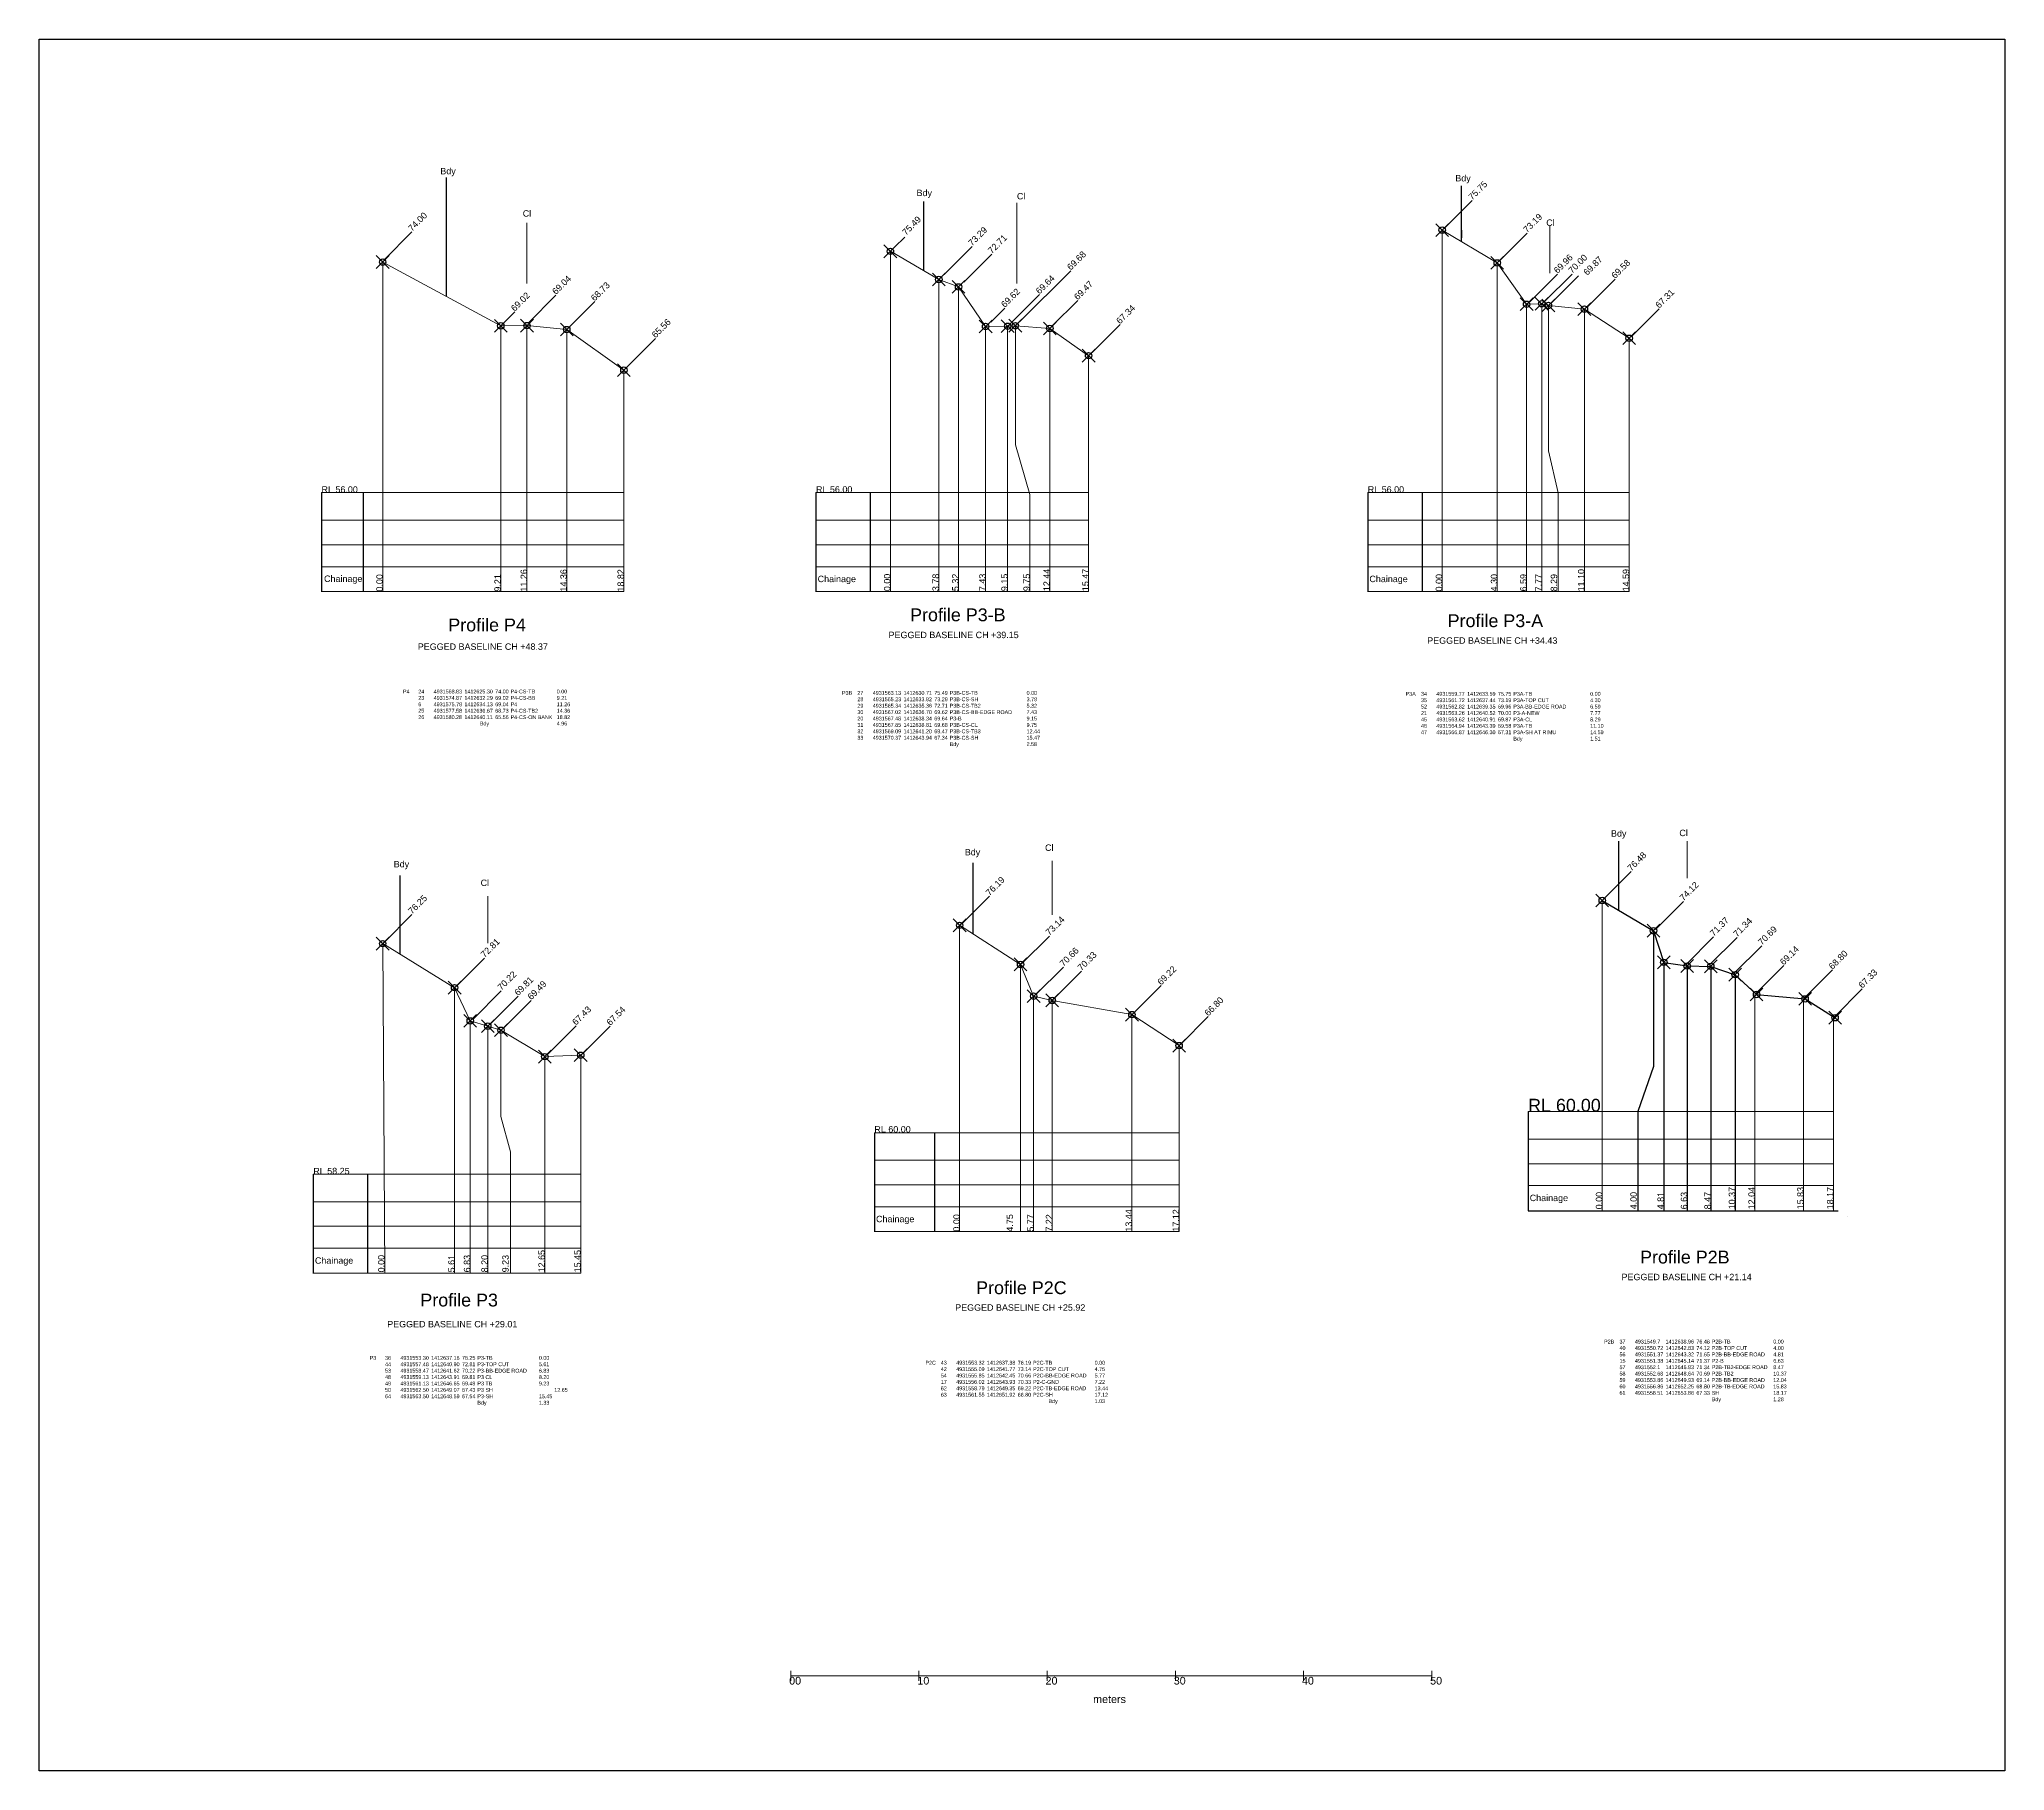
# Model space of a CAD drawing. Header units: millimetres. Extents: x -209310 to 697853, y 38321 to 580279.
# Drawn here: x -27089 to 126246, y 91723 to 226871 of the extents above; entities that cross this region are included whole.
import ezdxf

# ---------------------------------------------------------------- set-up
doc = ezdxf.new("R2010")
doc.units = ezdxf.units.MM
doc.header["$PDMODE"] = 35
doc.header["$PDSIZE"] = 500
doc.styles.get("Standard").update_dxf_attribs({"font": 'arial.ttf'})

msp = doc.modelspace()

# ---------------------------------------------------------------- texts
at = {"lineweight": 0}
for s, p in [('Bdy', (4197.579, 216332.254)), ('Bdy', (83383.501, 215774.321)), ('Bdy', (41355.203, 214629.548)), ('Cl', (49181.507, 214374.083)), ('Cl', (10628.873, 213026.53)), ('Cl', (90479.418, 212305.769)), ('Chainage', (-4874.146, 184516.086)), ('Chainage', (33635.97, 184497.767)), ('Chainage', (76682.409, 184497.766)), ('Bdy', (95531.112, 164633.228)), ('Cl', (100862.299, 164671.484)), ('Bdy', (562.278, 162236.396)), ('Bdy', (45115.254, 163170.749)), ('Cl', (51376.833, 163522.708)), ('Cl', (7342.304, 160779.797)), ('Chainage', (89191.699, 136183.607)), ('Chainage', (38191.373, 134536.575)), ('Chainage', (-5585.271, 131296.524))]:
    msp.add_text(s, height=500, dxfattribs=at).set_placement(p)
for s, rotation, p in [('75.75', 45, (84694.104, 214276.8)), ('74.00', 45, (1984.575, 211834.576)), ('73.19', 45, (88981.435, 211728.815)), ('75.49', 45, (40520.992, 211526.812)), ('73.29', 45, (45678.116, 210696.381)), ('72.71', 45, (47221.153, 210091.428)), ('69.68', 45, (53387.833, 208802.168)), ('69.96', 45, (91366.069, 208550.045)), ('70.00', 45, (92498.143, 208550.045)), ('69.87', 45, (93677.515, 208403.212)), ('69.58', 45, (95850.57, 208147.116)), ('69.02', 45, (10002.838, 205591.697)), ('69.04', 45, (13220.786, 206903.333)), ('68.73', 45, (16238.989, 206390.848)), ('69.62', 45, (48239.314, 205889.648)), ('69.64', 45, (50948.376, 206938.569)), ('69.47', 45, (53928.344, 206481.298)), ('67.31', 45, (99288.822, 205832.918)), ('67.34', 45, (57227.055, 204604.012)), ('65.56', 45, (20989.414, 203516.192)), ('0.00', 90, (-299.312, 183761.761)), ('9.21', 90, (8913.688, 183761.761)), ('11.26', 90, (10958.688, 183761.761)), ('14.36', 90, (14060.688, 183761.761)), ('18.82', 90, (18520.688, 183761.761)), ('0.00', 90, (39310.043, 183795.879)), ('3.78', 90, (43090.043, 183795.879)), ('5.32', 90, (44630.043, 183795.879)), ('7.43', 90, (46740.043, 183795.879)), ('9.15', 90, (48457.043, 183795.879)), ('9.75', 90, (50187.584, 183795.879)), ('12.44', 90, (51750.043, 183795.879)), ('15.47', 90, (54775.043, 183795.879)), ('0.00', 90, (82356.483, 183774.958)), ('4.30', 90, (86656.483, 183774.958)), ('6.59', 90, (88946.483, 183774.958)), ('7.77', 90, (90126.483, 183774.958)), ('8.29', 90, (91330.177, 183774.958)), ('11.10', 90, (93456.483, 183774.958)), ('14.59', 90, (96946.483, 183774.958)), ('76.48', 45, (97110.219, 161904.941)), ('76.19', 45, (47044.762, 159977.498)), ('74.12', 45, (101180.571, 159575.395)), ('76.25', 45, (1984.676, 158544.231)), ('73.14', 45, (51714.527, 156876.814)), ('71.37', 45, (103541.095, 156815.381)), ('71.34', 45, (105362.811, 156766.287)), ('72.81', 45, (7650.023, 155150.006)), ('70.69', 45, (107296.686, 156120.658)), ('70.66', 45, (52819.666, 154450.45)), ('70.33', 45, (54217.1, 154125.327)), ('69.14', 45, (109005.903, 154562.411)), ('68.80', 45, (112813.51, 154224.688)), ('70.22', 45, (8955.812, 152599.397)), ('69.81', 45, (10269.289, 152174.927)), ('69.49', 45, (11297.516, 151849.941)), ('69.22', 45, (60433.792, 153002.586)), ('67.33', 45, (115134.53, 152755.126)), ('66.80', 45, (64113.587, 150584.076)), ('67.43', 45, (14783.387, 149870.036)), ('67.54', 45, (17456.093, 149846.871)), ('0.00', 90, (94846.116, 135542.057)), ('4.00', 90, (97542.697, 135542.057)), ('4.81', 90, (99656.116, 135542.057)), ('6.63', 90, (101476.116, 135542.057)), ('8.47', 90, (103316.116, 135542.057)), ('10.37', 90, (105216.116, 135542.057)), ('12.04', 90, (106750.116, 135542.057)), ('15.83', 90, (110559.116, 135542.057)), ('18.17', 90, (112879.116, 135542.057)), ('0.00', 90, (44715.217, 133801.702)), ('4.75', 90, (48875.257, 133801.702)), ('5.77', 90, (50485.217, 133801.702)), ('7.22', 90, (51935.217, 133801.702)), ('13.44', 90, (58155.217, 133801.702)), ('17.12', 90, (61835.217, 133801.702)), ('0.00', 90, (-158.342, 130622.917)), ('5.61', 90, (5310.688, 130622.917)), ('6.83', 90, (6530.688, 130622.917)), ('8.20', 90, (7900.688, 130622.917)), ('9.23', 90, (9527.451, 130622.917)), ('12.65', 90, (12350.688, 130622.917)), ('15.45', 90, (15150.688, 130622.917))]:
    msp.add_text(s, height=500, rotation=rotation).set_placement(p)
for s, height, p in [('RL 56.00', 500, (-5072.358, 191482.547)), ('RL 56.00', 500, (33506.497, 191482.547)), ('RL 56.00', 500, (76552.937, 191482.547)), ('RL 60.00', 1000, (89062.226, 143168.388)), ('RL 60.00', 500, (38061.901, 141538.409)), ('RL 58.25', 500, (-5714.744, 138281.304)), ('00', 600, (31414.078, 98448.555)), ('10', 600, (41415.064, 98448.555)), ('20', 600, (51416.049, 98448.555)), ('30', 600, (61417.035, 98448.555)), ('40', 600, (71418.021, 98448.555)), ('50', 600, (81419.006, 98448.555))]:
    msp.add_text(s, height=height).set_placement(p)
at = {"insert": (26741.083, 193811.17), "char_height": 2.5, "width": 14145.54121, "attachment_point": 1, "rotation": 90}
msp.add_mtext('0.00 \\P9.21 \\P11.26 \\P14.36 \\P18.82 ', dxfattribs=at)
at = {"attachment_point": 1}
for s, insert, char_height, width in [('Profile P3-B', (40846.69, 182446.235), 1000, 8744.60138), ('Profile P4', (4818.945, 181656.859), 1000, 8744.60138), ('Profile P3-A', (82785.461, 181987.475), 1000, 8744.60138), ('^IP4^I24^I4931568.83 ^I1412625.30 ^I74.00 ^IP4-CS-TB^I^I0.00 \\P^I^I23^I4931574.87 ^I1412632.29 ^I69.02 ^IP4-CS-BB^I^I9.21 \\P^I^I6^I4931575.78 ^I1412634.13 ^I69.04 ^IP4^I^I^I11.26 \\P^I^I25^I4931577.58 ^I1412636.67 ^I68.73 ^IP4-CS-TB2^I^I14.36 \\P^I^I26^I4931580.28 ^I1412640.11 ^I65.56 ^IP4-CS-ON BANK^I18.82 \\P^I^I^I^I^I^IBdy^I^I^I^I^I4.96', (79.318, 176112.145), 300, 23175.15581), ('P3B^I27^I4931563.13 ^I1412630.71 ^I75.49 ^IP3B-CS-TB^I^I^I^I0.00 \\P^I28^I4931565.23 ^I1412633.82 ^I73.29 ^IP3B-CS-SH^I^I^I^I3.78 \\P^I29^I4931565.34 ^I1412635.36 ^I72.71 ^IP3B-CS-TB2 ^I^I^I5.32 \\P^I30^I4931567.02 ^I1412636.70 ^I69.62 ^IP3B-CS-BB-EDGE ROAD^I7.43 \\P^I20^I4931567.48 ^I1412638.34 ^I69.64 ^IP3-B^I           ^I^I^I9.15 \\P^I31^I4931567.85 ^I1412638.81 ^I69.68 ^IP3B-CS-CL^I^I^I^I9.75 \\P^I32^I4931569.09 ^I1412641.20 ^I69.47 ^IP3B-CS-TB3 ^I^I^I12.44 \\P^I33^I4931570.37 ^I1412643.94 ^I67.34 ^IP3B-CS-SH^I^I^I^I15.47 \\P^I^I^I^I^I^I^IBdy^I^I^I^I^I2.58', (35535.884, 176003.217), 300, 21490.84299), ('P3A^I34^I4931559.77 ^I1412633.59 ^I75.75 ^IP3A-TB^I^I^I^I0.00 \\P^I35^I4931561.72^I1412637.44^I73.19 ^IP3A-TOP CUT^I^I^I4.30 \\P^I52^I4931562.82 ^I1412639.35 ^I69.96 ^IP3A-BB-EDGE ROAD^I^I6.59\\P^I21^I4931563.26 ^I1412640.52 ^I70.00 ^IP3-A-NEW^I^I^I^I7.77 \\P^I45^I4931563.62 ^I1412640.91 ^I69.87 ^IP3A-CL^I^I^I^I8.29 \\P^I46^I4931564.94 ^I1412643.39 ^I69.58 ^IP3A-TB^I^I^I^I11.10 \\P^I47^I4931566.87 ^I1412646.30 ^I67.31 ^IP3A-SH AT RIMU^I^I^I14.59\\P^I^I^I^I^I^I^IBdy^I^I^I^I^I1.51', (79506.588, 175931.849), 300, 18534.75434), ('Profile P2B', (97796.876, 132315.279), 1000, 8744.60138), ('Profile P3', (2638.475, 128960.05), 1000, 8744.60138), ('Profile P2C', (45998.022, 129921.913), 1000, 8744.60138), ('meters', (55126.84, 97605.606), 600, 2990.852)]:
    msp.add_mtext(s, dxfattribs=dict(at, insert=insert, char_height=char_height, width=width))
at = {"lineweight": 0, "char_height": 500, "width": 13494.94798, "attachment_point": 1}
for s, insert in [('PEGGED BASELINE CH +48.37', (2439.047, 179714.382)), ('PEGGED BASELINE CH +39.15', (39169.465, 180626.288)), ('PEGGED BASELINE CH +34.43', (81194.598, 180188.244)), ('PEGGED BASELINE CH +21.14', (96355.577, 130510.979)), ('PEGGED BASELINE CH +25.92', (44366.583, 128129.443)), ('PEGGED BASELINE CH +29.01', (54.548, 126831.333))]:
    msp.add_mtext(s, dxfattribs=dict(at, insert=insert))
at = {"color": 1, "char_height": 300, "attachment_point": 1}
for s, insert, width in [('{\\C256;P2B^I37^I4931549.7^I1412638.96^I76.48 ^IP2B-TB^I^I^I0.00\\P^I40^I4931550.72^I1412642.83^I74.12 ^IP2B-TOP CUT^I^I4.00\\P^I56^I4931551.37^I1412643.32^I71.65 ^IP2B-BB-EDGE ROAD^I4.81\\P^I15^I4931551.38^I1412645.14^I71.37 ^IP2-B^I^I^I^I6.63\\P^I57^I4931552.1^I1412646.83^I71.34 ^IP2B-TB2-EDGE ROAD^I8.47\\P^I58^I4931552.68^I1412648.64^I70.69 ^IP2B-TB2^I^I^I10.37\\P^I59^I4931553.86^I1412649.93^I69.14 ^IP2B-BB-EDGE ROAD^I12.04\\P^I60^I4931556.86^I1412652.25^I68.80 ^IP2B-TB-EDGE ROAD^I15.83\\P^I61^I4931558.51^I1412653.86^I67.33 ^ISH^I^I^I^I18.17\\P^I^I^I^I^I^I^IBdy^I^I^I^I1.28}', (94993.625, 125367.911), 20740.7115), ('{\\C256;P3^I36^I4931553.30 ^I1412637.16 ^I76.25 ^IP3-TB^I^I^I^I0.00 \\P^I44^I4931557.48 ^I1412640.90 ^I72.81 ^IP3-TOP CUT^I^I5.61 \\P^I53^I4931558.47 ^I1412641.62 ^I70.22 ^IP3-BB-EDGE ROAD^I6.83\\P^I48^I4931559.13 ^I1412643.91 ^I69.81 ^IP3 CL^I^I^I^I8.20 \\P^I49^I4931561.13 ^I1412646.65 ^I69.49 ^IP3 TB^I^I^I^I9.23 \\P^I50^I4931562.50 ^I1412649.07 ^I67.43 ^IP3 SH^I^I^I^I12.65 \\P^I64^I4931563.50 ^I1412648.59 ^I67.54 ^IP3-SH^I^I^I15.45 \\P^I^I^I^I^I^I^IBdy^I^I^I^I1.33}', (-1314.671, 124099.209), 16249.39049), ('{\\C256;P2C^I43^I4931553.32^I1412637.38^I76.19 ^IP2C-TB^I^I^I0.00\\P^I42^I4931555.09^I1412641.77^I73.14 ^IP2C-TOP CUT^I^I4.75\\P^I54^I4931555.85^I1412642.45^I70.66 ^IP2C-BB-EDGE ROAD^I5.77 \\P^I17^I4931556.02^I1412643.93^I70.33 ^IP2-C-GND^I^I^I7.22 \\P^I62^I4931558.79^I1412649.35^I69.22 ^IP2C-TB-EDGE ROAD^I13.44\\P^I63^I4931561.55^I1412651.92^I66.80 ^IP2C-SH^I^I^I17.12\\P^I^I^I^I^I^I^I^IBdy^I^I^I1.03}', (42044.877, 123720.879), 14373.20366)]:
    msp.add_mtext(s, dxfattribs=dict(at, insert=insert, width=width))

# ---------------------------------------------------------------- linework, layer by layer
for p, q in [((4665.648, 216076.264), (4665.648, 206801.79)), ((83866.483, 211108.606), (83866.483, 215429.176)), ((41890.043, 214207.047), (41890.043, 208818.569)), ((83866.483, 211978.173), (83866.483, 211375.817)), ((-299.312, 209482.547), (-294.352, 209572.547)), ((-5072.358, 191482.547), (-5072.358, 183737.158)), ((-1827.37, 191482.547), (-1827.37, 183761.761)), ((33506.497, 191482.547), (33506.497, 183737.158)), ((37741.736, 191482.547), (37741.736, 183761.761)), ((76552.937, 191482.547), (76552.937, 183737.157)), ((80788.176, 191482.547), (80788.176, 183761.76)), ((96126.116, 164267.019), (96126.116, 158897.609)), ((45745.217, 162575.974), (45745.217, 157054.859)), ((1030.688, 161605.563), (1030.688, 155479.704)), ((99656.116, 154818.388), (99656.116, 135422.998)), ((101476.116, 154538.388), (101476.116, 135422.998)), ((103316.116, 154508.388), (103316.116, 135422.998)), ((105216.116, 153858.388), (105216.116, 135422.998)), ((89062.226, 143168.388), (89062.226, 135422.998)), ((38061.901, 141521.355), (38061.901, 133775.966)), ((42763.194, 141521.355), (42763.194, 133800.568)), ((-5714.744, 138281.304), (-5714.744, 130535.914)), ((-1479.505, 138281.304), (-1479.505, 130560.517)), ((89062.226, 135422.998), (113259.34, 135422.998))]:
    msp.add_line(p, q)
at = {"lineweight": 0}
for p, q in [((49181.507, 214108.347), (49181.507, 207818.833)), ((82515.804, 212098.5), (84694.104, 214276.8)), ((-193.725, 209656.275), (1984.575, 211834.576)), ((10958.688, 212535.776), (10958.688, 207819.084)), ((86803.134, 209550.515), (88981.435, 211728.815)), ((90750.493, 212305.769), (90750.493, 208617.961)), ((39627.207, 210633.028), (40428.488, 211434.309)), ((43499.815, 208518.08), (45678.116, 210696.381)), ((45042.853, 207913.127), (47221.153, 210091.428)), ((49386.936, 204808.059), (53387.833, 208802.168)), ((89187.769, 206371.745), (91366.069, 208550.045)), ((90319.842, 206371.745), (92498.143, 208550.045)), ((90815.506, 206224.912), (92993.807, 208403.212)), ((93672.269, 205968.816), (95850.57, 208147.116)), ((8913.688, 204502.547), (10002.838, 205591.697)), ((11042.486, 204725.032), (13220.786, 206903.333)), ((14060.688, 204212.547), (16238.989, 206390.848)), ((47150.163, 204800.497), (48239.314, 205889.648)), ((48770.075, 204760.268), (50948.376, 206938.569)), ((51942.475, 204495.429), (53928.344, 206481.298)), ((97110.521, 203654.618), (99288.822, 205832.918)), ((55048.754, 202425.711), (57227.055, 204604.012)), ((18811.113, 201337.891), (20989.414, 203516.192)), ((-5072.358, 189338.064), (18520.688, 189338.064)), ((33506.497, 189338.064), (54775.043, 189338.064)), ((76552.937, 189338.063), (96946.483, 189338.063)), ((-5072.358, 187418.576), (18520.688, 187418.576)), ((33506.497, 187418.576), (54775.043, 187418.576)), ((76552.937, 187418.575), (96946.483, 187418.575)), ((-5072.358, 185705.342), (18520.688, 185705.342)), ((33506.497, 185705.342), (54775.043, 185705.342)), ((76552.937, 185705.341), (96946.483, 185705.341)), ((-5072.358, 183761.761), (18520.688, 183761.761)), ((33506.497, 183761.761), (54775.043, 183761.761)), ((76552.937, 183761.76), (96946.483, 183761.76)), ((101476.116, 164268.405), (101476.116, 161379.669)), ((51935.217, 162740.222), (51935.217, 158536.888)), ((94931.919, 159726.641), (97110.219, 161904.941)), ((7900.688, 159997.312), (7900.688, 156309.504)), ((44866.462, 157799.197), (47044.762, 159977.498)), ((99002.27, 157397.095), (101180.571, 159575.395)), ((-193.624, 156365.931), (1984.676, 158544.231)), ((49536.227, 154698.513), (51714.527, 156876.814)), ((101362.794, 154637.081), (103541.095, 156815.381)), ((103184.51, 154587.987), (105362.811, 156766.287)), ((5471.722, 152971.705), (7650.023, 155150.006)), ((105118.385, 153942.358), (107296.686, 156120.658)), ((50641.365, 152272.149), (52819.666, 154450.45)), ((52038.8, 151947.027), (54217.1, 154125.327)), ((106827.603, 152384.11), (109005.903, 154562.411)), ((110635.209, 152046.388), (112813.51, 154224.688)), ((6777.511, 150421.096), (8955.812, 152599.397)), ((8090.989, 149996.626), (10269.289, 152174.927)), ((9119.216, 149671.641), (11297.516, 151849.941)), ((58255.491, 150824.285), (60433.792, 153002.586)), ((112956.229, 150576.826), (115134.53, 152755.126)), ((61935.287, 148405.775), (64113.587, 150584.076)), ((12605.087, 147691.736), (14783.387, 149870.036)), ((15277.793, 147668.571), (17456.093, 149846.871)), ((89062.226, 141023.904), (112879.116, 141023.904)), ((38061.901, 139376.872), (61835.217, 139376.872)), ((89062.226, 139104.416), (112879.116, 139104.416)), ((38061.901, 137457.384), (61835.217, 137457.384)), ((89062.226, 137391.182), (112879.116, 137391.182)), ((-5714.744, 136136.821), (15150.688, 136136.821)), ((-5496.327, 136136.821), (9313.362, 136136.821)), ((38061.901, 135744.15), (61835.217, 135744.15)), ((-5714.744, 134217.333), (15150.688, 134217.333)), ((-5496.327, 134217.333), (9313.362, 134217.333)), ((38061.901, 133800.568), (61835.217, 133800.568)), ((-5714.744, 132504.098), (15150.688, 132504.098)), ((-5496.327, 132504.098), (9313.362, 132504.098)), ((-5714.744, 130560.517), (15150.688, 130560.517)), ((-5496.327, 130560.517), (9313.362, 130560.517))]:
    msp.add_line(p, q, dxfattribs=at)
at = {"color": 7, "lineweight": 0}
for p, q in [((82356.483, 211978.173), (82356.483, 183761.76)), ((39310.043, 210322.997), (39310.043, 183761.761)), ((-299.312, 209482.547), (-299.312, 183761.761)), ((-299.312, 209482.547), (-299.312, 183761.761)), ((86656.483, 209418.173), (86656.483, 183761.76)), ((43090.043, 208122.997), (43090.043, 183761.761)), ((44630.043, 207542.997), (44630.043, 183761.761)), ((88946.483, 206188.173), (88946.483, 183761.76)), ((90126.483, 206228.173), (90126.483, 183761.76)), ((93456.483, 205808.173), (93456.483, 183761.76)), ((8913.688, 204502.547), (8913.688, 183761.761)), ((10958.688, 204522.547), (10958.688, 183761.761)), ((14060.688, 204212.547), (14060.688, 183761.761)), ((46740.043, 204452.997), (46740.043, 183761.761)), ((48457.043, 204472.997), (48457.043, 183761.761)), ((51750.043, 204302.997), (51750.043, 183761.761)), ((96946.483, 203538.173), (96946.483, 183761.76)), ((18520.688, 201042.547), (18520.688, 183761.761)), ((54775.043, 202172.997), (54775.043, 183761.761)), ((8913.688, 199522.547), (8913.688, 186861.315)), ((10958.688, 199562.547), (10958.688, 186861.315)), ((14060.688, 198942.547), (14060.688, 186861.315)), ((18520.688, 186861.315), (18520.688, 192602.547)), ((18520.688, 191482.547), (-5072.358, 191482.547)), ((10607.061, 191482.547), (-4202.629, 191482.547)), ((33506.497, 191482.547), (54775.043, 191482.547)), ((48316.187, 191482.547), (33506.497, 191482.547)), ((76552.937, 191482.547), (96946.483, 191482.547)), ((91362.626, 191482.547), (76552.937, 191482.547)), ((94846.116, 159648.388), (94846.116, 135422.998)), ((44715.217, 157711.355), (44715.217, 133800.568)), ((-299.312, 156281.305), (-128.643, 130560.517)), ((49465.217, 154661.355), (49465.217, 133800.568)), ((5310.688, 152841.305), (5310.688, 130560.517)), ((50485.217, 152181.355), (50485.217, 133800.568)), ((50485.217, 152181.355), (51935.217, 151851.355)), ((51935.217, 151851.355), (51935.217, 133800.568)), ((106750.116, 152308.388), (106750.116, 135422.998)), ((110559.116, 151968.388), (110559.116, 135422.998)), ((58155.217, 150741.355), (58155.217, 133800.568)), ((112879.116, 150498.388), (112879.116, 135422.998)), ((6530.688, 150251.305), (6530.688, 130560.517)), ((7900.688, 149841.305), (7900.688, 130560.517)), ((12350.688, 147461.305), (12350.688, 130560.517)), ((15150.688, 147571.305), (15150.688, 130560.517)), ((61835.217, 148321.355), (61835.217, 133800.568)), ((112879.116, 143168.388), (89062.226, 143168.388)), ((103871.916, 143168.388), (89062.226, 143168.388)), ((38061.901, 141521.355), (61835.217, 141521.355)), ((52871.591, 141521.355), (38061.901, 141521.355)), ((-5714.744, 138281.304), (15150.688, 138281.304)), ((-5714.744, 138281.304), (15150.688, 138281.304)), ((9094.946, 138281.304), (-5714.744, 138281.304)), ((9313.362, 138281.304), (-5496.327, 138281.304)), ((113983.666, 134975.545), (113983.666, 134975.545)), ((31540.992, 99513.993), (31540.992, 98738.953)), ((31540.992, 99126.473), (81545.919, 99126.473)), ((31540.992, 99126.473), (31540.992, 99126.473)), ((41541.977, 99513.993), (41541.977, 98738.953)), ((41660.458, 99126.473), (41660.458, 99126.473)), ((51542.963, 99513.993), (51542.963, 98738.953)), ((61543.948, 99513.993), (61543.948, 98738.953)), ((61662.43, 99126.473), (61662.43, 99126.473)), ((61662.43, 99126.473), (61662.43, 99126.473)), ((61662.43, 99126.473), (61662.43, 99126.473)), ((71544.934, 99513.993), (71544.934, 98738.953)), ((81545.919, 99513.993), (81545.919, 98738.953))]:
    msp.add_line(p, q, dxfattribs=at)
at = {"color": 1, "lineweight": 0}
for p, q in [((44715.217, 157711.355), (49465.217, 154661.355)), ((49465.217, 154661.355), (50485.217, 152181.355)), ((51935.217, 151851.355), (58155.217, 150741.355)), ((58155.217, 150741.355), (61835.217, 148321.355))]:
    msp.add_line(p, q, dxfattribs=at)
msp.add_lwpolyline([(-27089.055, 226870.663), (126246.338, 226870.663), (126246.338, 91723.403), (-27089.055, 91723.403)], close=True)
for points in [[(82356.483, 211978.173), (86656.483, 209418.173), (88946.483, 206188.173), (90126.483, 206228.173), (90646.483, 206098.173), (93456.483, 205808.173), (96946.483, 203538.173)], [(39310.043, 210322.997), (43090.043, 208122.997), (44630.043, 207542.997), (46740.043, 204452.997), (48457.043, 204472.997), (49060.043, 204512.997), (51750.043, 204302.997), (54775.043, 202172.997)], [(-299.312, 209482.547), (8913.688, 204502.547), (10958.688, 204522.547), (14060.688, 204212.547), (18520.688, 201042.547)], [(-299.312, 156281.305), (5310.688, 152841.305), (6530.688, 150251.305), (7900.688, 149841.305), (8930.688, 149521.305), (12350.688, 147461.305), (15150.688, 147571.305)]]:
    msp.add_lwpolyline(points, dxfattribs=at)
at = {"lineweight": 0}
for points in [[(90646.483, 206098.173), (90646.483, 194759.991), (91420.819, 191478.173), (91420.819, 183761.76)], [(49060.043, 204512.997), (49060.043, 195204.556), (50187.584, 191342.997), (50187.584, 183761.761)], [(8930.688, 149521.305), (8930.688, 142784.908), (9676.291, 140031.305), (9676.291, 130560.517)]]:
    msp.add_lwpolyline(points, dxfattribs=at)
at = {"color": 1}
msp.add_lwpolyline([(94846.116, 159648.388), (98846.116, 157288.388), (99656.116, 154818.388), (101476.116, 154538.388), (103316.116, 154508.388), (105216.116, 153858.388), (106886.116, 152308.388), (110676.116, 151968.388), (113016.116, 150498.388)], dxfattribs=at)
msp.add_lwpolyline([(98846.116, 157288.388), (98846.116, 146689.318), (97626.956, 143168.388), (97626.956, 135422.998)])
at = {"color": 7}
for p in [(82356.483, 211978.173), (82356.483, 211978.173), (39310.043, 210322.997), (39310.043, 210322.997), (-299.312, 209482.547), (-299.312, 209482.547), (43090.043, 208122.997), (86656.483, 209418.173), (44630.043, 207542.997), (88946.483, 206188.173), (90126.483, 206228.173), (90646.483, 206098.173), (93456.483, 205808.173), (8913.688, 204502.547), (10958.688, 204522.547), (14060.688, 204212.547), (46740.043, 204452.997), (48457.043, 204472.997), (49060.043, 204512.997), (51750.043, 204302.997), (96946.483, 203538.173), (54775.043, 202172.997), (18520.688, 201042.547), (94846.116, 159648.388), (94846.116, 159648.388), (44715.217, 157711.355), (-299.312, 156281.305), (98846.116, 157288.388), (98846.116, 157288.388), (49465.217, 154661.355), (99656.116, 154818.388), (101476.116, 154538.388), (103316.116, 154508.388), (5310.688, 152841.305), (105216.116, 153858.388), (50485.217, 152181.355), (51935.217, 151851.355), (106886.116, 152308.388), (110676.116, 151968.388), (6530.688, 150251.305), (7900.688, 149841.305), (58155.217, 150741.355), (113016.116, 150498.388), (8930.688, 149521.305), (61835.217, 148321.355), (12350.688, 147461.305), (15150.688, 147571.305)]:
    msp.add_point(p, dxfattribs=at)

msp.set_redraw_order([(e.dxf.handle, doc.entitydb.next_handle()) for e in msp.query("TEXT MTEXT ATTDEF DIMENSION ARC_DIMENSION")])  # texts and dimensions are drawn at this point

doc.saveas('drawing.dxf')
